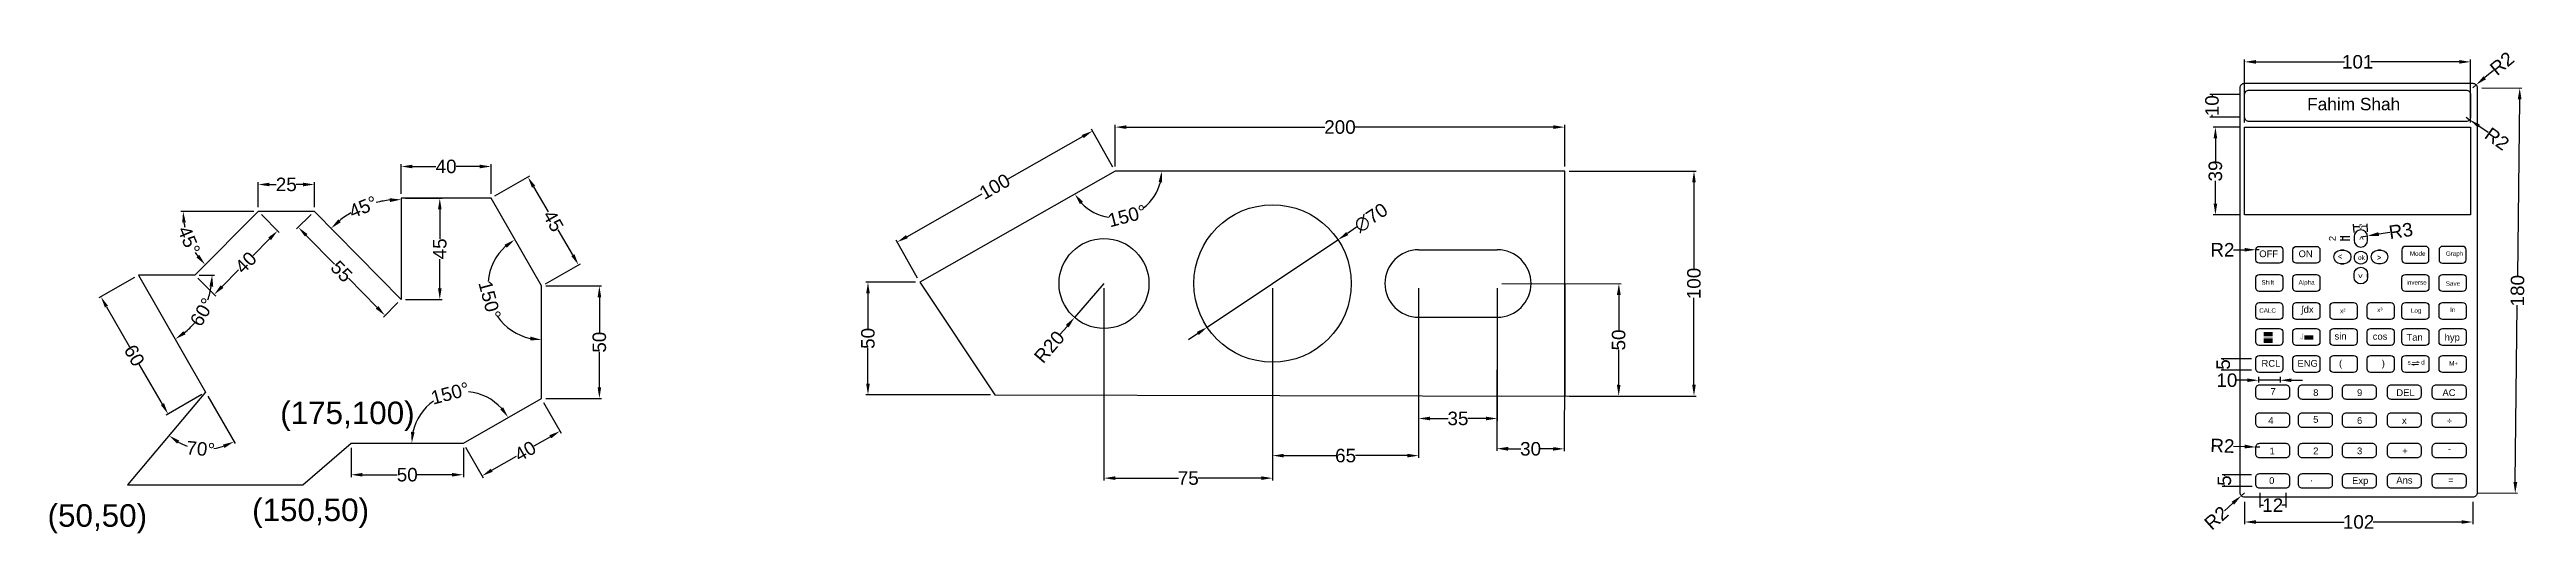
# Model space of a CAD drawing. Header units: inches. Extents: x 191 to 2358, y 110 to 486.
# Drawn here: x 191 to 1293, y 110 to 325 of the extents above; entities that cross this region are included whole.
import ezdxf

# ---------------------------------------------------------------- set-up
doc = ezdxf.new("R2010")
doc.units = ezdxf.units.IN
doc.header["$MEASUREMENT"] = 0
doc.styles.get("Standard").update_dxf_attribs({"font": 'arial.ttf'})
doc.dimstyles.new('Apna Style', dxfattribs={"dimtxt": 6, "dimasz": 5, "dimexe": 1, "dimexo": 2, "dimgap": 0.09, "dimtad": 0, "dimdec": 0, "dimzin": 0, "dimdsep": 46, "dimtxsty": 'Standard', "dimcen": 0.09, "dimclrd": 256, "dimclre": 256, "dimclrt": 256, "dimadec": 0, "dimazin": 0, "dimtfac": 1, "dimtdec": 0, "dimtix": 1, "dimtmove": 0, "dimatfit": 3, "dimfxl": 1, "dimtolj": 1, "dimtzin": 0, "dimlwd": -1, "dimlwe": -1, "dimarcsym": 0})

msp = doc.modelspace()

# ---------------------------------------------------------------- texts
for s, height, p in [('Fahim Shah ', 5.5, (1195.3, 298)), ('(175,100)', 10, (293.5, 158.5)), ('(50,50)', 10, (190, 112.9)), ('(150,50)', 10, (281, 115.4))]:
    msp.add_text(s, height=height).set_placement(p)
at = {"attachment_point": 1}
for s, insert, char_height, width in [('OFF', (1174, 235.7), 3, 5.821), ('ON', (1191.5, 235.7), 3, 5.821), ('ok', (1218, 233.5), 2, 2.08), ('^ ', (1218.5, 242), 3, 2.08), ('Mode', (1241, 235.3), 2, 3.881), ('Graph', (1257, 235.3), 2, 3.881), ('Shift', (1175, 222.5), 2, 5.821), ('Alpha', (1191.5, 222.5), 2, 5.821), ('inverse', (1239.5, 222.5), 2, 3.881), ('Save', (1257, 222), 2, 3.881), ('CALC', (1174, 210), 2, 2.08), ('∫dx', (1192.6, 211), 3, 2.08), ('x²', (1210, 209.8), 2, 3.881), ('x³', (1226.5, 210.3), 2, 3.881), ('Log', (1241.5, 210), 2, 3.881), ('ln', (1259, 210.3), 2, 3.881), ('sin', (1207.5, 199.1), 3, 2.08), ('Tan', (1239.5, 198.6), 3, 2.08), ('hyp', (1256.5, 198.6), 3, 2.08), ('cos', (1224.5, 199), 3, 2.08), ('RCL', (1175, 187), 3, 2.08), ('ENG', (1191, 187), 3, 2.08), ('(', (1209.5, 187), 3, 2.08), (')', (1228.5, 187), 3, 2.08), ('s      d', (1240, 187), 2, 8.069), ('M+', (1258.5, 186.5), 2, 1.387), ('7', (1179, 174.5), 3, 2.08), ('8', (1198, 174), 3, 2.08), ('9', (1217.5, 174), 3, 2.08), ('DEL', (1235, 174), 3, 2.08), ('AC', (1255.5, 174), 3, 2.08), ('4', (1178, 161.6), 3, 2.054), ('5', (1198, 162.1), 3, 2.054), ('6', (1217.5, 161.6), 3, 2.054), ('x', (1237.5, 161.6), 3, 2.054), ('÷', (1257.5, 161.5), 3, 2.054), ('1', (1178.6, 148.1), 3, 2.054), ('2', (1198, 148.1), 3, 2.054), ('3', (1217.5, 148.1), 3, 2.054), ('+', (1237.6, 148.1), 3, 2.054), ('-', (1258, 149), 3, 2.054), ('0', (1178.4, 134.9), 3, 2.054), (' . ', (1196.7, 136.1), 3, 2.054), ('Exp', (1215.3, 134.9), 3, 2.054), ('Ans', (1235, 135.1), 3, 2.054), ('=', (1258, 135.1), 3, 2.054)]:
    msp.add_mtext(s, dxfattribs=dict(at, insert=insert, char_height=char_height, width=width))
at = {"char_height": 3, "width": 2.08, "attachment_point": 1}
for insert, rotation in [((1209.2, 232), 90), ((1228.1, 233.5), 270), ((1220, 223.5), 180)]:
    msp.add_mtext('^ ', dxfattribs=dict(at, insert=insert, rotation=rotation))

# ---------------------------------------------------------------- blocks, each defined once
blk = doc.blocks.new('*D1')
at = {"transparency": 16777216}
for p, q in [((283.7, 255), (283.7, 266)), ((288.7, 265), (291.7, 265)), ((303.7, 265), (300.6, 265)), ((308.7, 255), (308.7, 266))]:
    blk.add_line(p, q, dxfattribs=at)
for points in [[(288.7, 265.8), (288.7, 264.2), (283.7, 265)], [(303.7, 265.8), (303.7, 264.2), (308.7, 265)]]:
    blk.add_solid(points, dxfattribs=at)
at = {"layer": 'Defpoints', "color": 0, "transparency": 16777216}
for p in [(308.7, 265), (283.7, 253), (308.7, 253)]:
    blk.add_point(p, dxfattribs=at)
at = {"transparency": 16777216, "insert": (296.2, 265), "char_height": 6, "attachment_point": 5}
blk.add_mtext('\\A1;25', dxfattribs=at)
blk = doc.blocks.new('*D2')
at = {"transparency": 16777216}
for p, q in [((411.7, 219.9), (436.5, 219.9)), ((435.5, 214.9), (435.5, 199.2)), ((435.5, 174.9), (435.5, 190.5)), ((411.7, 169.9), (436.5, 169.9))]:
    blk.add_line(p, q, dxfattribs=at)
for points in [[(434.7, 214.9), (436.3, 214.9), (435.5, 219.9)], [(434.7, 174.9), (436.3, 174.9), (435.5, 169.9)]]:
    blk.add_solid(points, dxfattribs=at)
at = {"layer": 'Defpoints', "color": 0, "transparency": 16777216}
for p in [(409.7, 219.9), (409.7, 169.9), (435.5, 169.9)]:
    blk.add_point(p, dxfattribs=at)
at = {"transparency": 16777216, "insert": (435.5, 194.9), "char_height": 6, "attachment_point": 5, "rotation": 90}
blk.add_mtext('\\A1;50', dxfattribs=at)
blk = doc.blocks.new('*D3')
at = {"transparency": 16777216}
for p, q in [((389, 259.9), (404.6, 268.8)), ((406.2, 264), (412.7, 252.8)), ((423.7, 233.7), (417.2, 244.9)), ((411.5, 220.9), (427.1, 229.8))]:
    blk.add_line(p, q, dxfattribs=at)
for points in [[(407, 264.4), (405.5, 263.6), (403.7, 268.3)], [(424.4, 234.1), (423, 233.2), (426.2, 229.3)]]:
    blk.add_solid(points, dxfattribs=at)
at = {"layer": 'Defpoints', "color": 0, "transparency": 16777216}
for p in [(387.3, 258.9), (426.2, 229.3), (409.7, 219.9)]:
    blk.add_point(p, dxfattribs=at)
at = {"transparency": 16777216, "insert": (415, 248.8), "char_height": 6, "attachment_point": 5, "rotation": 299.9246}
blk.add_mtext('\\A1;45', dxfattribs=at)
blk = doc.blocks.new('*D4')
at = {"transparency": 16777216}
for p, q in [((347.3, 260.9), (347.3, 274)), ((352.3, 273), (362.8, 273)), ((382.3, 273), (371.8, 273)), ((387.3, 260.9), (387.3, 274))]:
    blk.add_line(p, q, dxfattribs=at)
for points in [[(352.3, 273.8), (352.3, 272.2), (347.3, 273)], [(382.3, 273.8), (382.3, 272.2), (387.3, 273)]]:
    blk.add_solid(points, dxfattribs=at)
at = {"layer": 'Defpoints', "color": 0, "transparency": 16777216}
for p in [(387.3, 273), (347.3, 258.9), (387.3, 258.9)]:
    blk.add_point(p, dxfattribs=at)
at = {"transparency": 16777216, "insert": (367.3, 273), "char_height": 6, "attachment_point": 5}
blk.add_mtext('\\A1;40', dxfattribs=at)
blk = doc.blocks.new('*D5')
at = {"transparency": 16777216}
for p, q in [((349.3, 258.9), (365.5, 258.9)), ((364.5, 253.9), (364.5, 240.9)), ((364.5, 218.9), (364.5, 231.8)), ((349.3, 213.9), (365.5, 213.9))]:
    blk.add_line(p, q, dxfattribs=at)
for points in [[(363.7, 253.9), (365.3, 253.9), (364.5, 258.9)], [(363.7, 218.9), (365.3, 218.9), (364.5, 213.9)]]:
    blk.add_solid(points, dxfattribs=at)
at = {"layer": 'Defpoints', "color": 0, "transparency": 16777216}
for p in [(347.3, 258.9), (347.3, 213.9), (364.5, 213.9)]:
    blk.add_point(p, dxfattribs=at)
at = {"transparency": 16777216, "insert": (364.5, 236.4), "char_height": 6, "attachment_point": 5, "rotation": 90}
blk.add_mtext('\\A1;45', dxfattribs=at)
blk = doc.blocks.new('*D6')
at = {"transparency": 16777216}
for p, q in [((307.3, 251.6), (300.8, 245.3)), ((305.1, 242.4), (317.7, 229.6)), ((336.6, 210.4), (323.9, 223.3)), ((345.9, 212.5), (339.4, 206.1))]:
    blk.add_line(p, q, dxfattribs=at)
for points in [[(305.6, 243), (304.5, 241.9), (301.5, 246)], [(337.2, 211), (336, 209.8), (340.1, 206.8)]]:
    blk.add_solid(points, dxfattribs=at)
at = {"layer": 'Defpoints', "color": 0, "transparency": 16777216}
for p in [(308.7, 253), (347.3, 213.9), (340.1, 206.8)]:
    blk.add_point(p, dxfattribs=at)
at = {"transparency": 16777216, "insert": (320.8, 226.4), "char_height": 6, "attachment_point": 5, "rotation": 314.5621}
blk.add_mtext('\\A1;55', dxfattribs=at)
blk = doc.blocks.new('*D7')
at = {"transparency": 16777216}
for p, q in [((285.1, 251.6), (293, 243.7)), ((288.8, 240.9), (281.4, 233.5)), ((256.9, 223.3), (264.8, 215.4)), ((267.6, 219.6), (275, 227.1))]:
    blk.add_line(p, q, dxfattribs=at)
for points in [[(288.2, 241.5), (289.4, 240.3), (292.3, 244.4)], [(267, 220.2), (268.2, 219), (264.1, 216.1)]]:
    blk.add_solid(points, dxfattribs=at)
at = {"layer": 'Defpoints', "color": 0, "transparency": 16777216}
for p in [(283.7, 253), (255.5, 224.7), (264.1, 216.1)]:
    blk.add_point(p, dxfattribs=at)
at = {"transparency": 16777216, "insert": (278.2, 230.3), "char_height": 6, "attachment_point": 5, "rotation": 45.1314}
blk.add_mtext('\\A1;40', dxfattribs=at)
blk = doc.blocks.new('*D8')
at = {"transparency": 16777216}
for p, q in [((228.7, 223.7), (212.8, 214.6)), ((216.2, 210.7), (226.4, 192.9)), ((241.1, 167.4), (230.8, 185.2)), ((258.6, 171.7), (242.7, 162.5))]:
    blk.add_line(p, q, dxfattribs=at)
for points in [[(216.9, 211.1), (215.5, 210.3), (213.7, 215.1)], [(241.8, 167.8), (240.4, 167), (243.6, 163)]]:
    blk.add_solid(points, dxfattribs=at)
at = {"layer": 'Defpoints', "color": 0, "transparency": 16777216}
for p in [(230.5, 224.7), (260.3, 172.7), (243.6, 163)]:
    blk.add_point(p, dxfattribs=at)
at = {"transparency": 16777216, "insert": (228.6, 189), "char_height": 6, "attachment_point": 5, "rotation": 299.8662}
blk.add_mtext('\\A1;60', dxfattribs=at)
blk = doc.blocks.new('*D9')
at = {"transparency": 16777216}
for p, q in [((325, 148), (325, 135)), ((375, 148), (375, 135)), ((330, 136), (345.6, 136)), ((370, 136), (354.4, 136))]:
    blk.add_line(p, q, dxfattribs=at)
for points in [[(330, 136.8), (330, 135.2), (325, 136)], [(370, 136.8), (370, 135.2), (375, 136)]]:
    blk.add_solid(points, dxfattribs=at)
at = {"layer": 'Defpoints', "color": 0, "transparency": 16777216}
for p in [(325, 150), (375, 150), (375, 136)]:
    blk.add_point(p, dxfattribs=at)
at = {"transparency": 16777216, "insert": (350, 136), "char_height": 6, "attachment_point": 5}
blk.add_mtext('\\A1;50', dxfattribs=at)
blk = doc.blocks.new('*D10')
at = {"transparency": 16777216}
for p, q in [((410.7, 168.1), (418.5, 154.5)), ((376, 148.3), (383.8, 134.6)), ((387.6, 138), (398.6, 144.3)), ((413.7, 152.9), (406.4, 148.7))]:
    blk.add_line(p, q, dxfattribs=at)
for points in [[(413.3, 153.6), (414.1, 152.2), (418, 155.4)], [(387.2, 138.7), (388, 137.3), (383.3, 135.5)]]:
    blk.add_solid(points, dxfattribs=at)
at = {"layer": 'Defpoints', "color": 0, "transparency": 16777216}
for p in [(409.7, 169.9), (418, 155.4), (375, 150)]:
    blk.add_point(p, dxfattribs=at)
at = {"transparency": 16777216, "insert": (402.5, 146.5), "char_height": 6, "attachment_point": 5, "rotation": 29.7604}
blk.add_mtext('\\A1;40', dxfattribs=at)
blk = doc.blocks.new('*D11')
at = {"transparency": 16777216}
blk.add_line((257.5, 224.7), (264.2, 224.7), dxfattribs=at)
for start, end in [(340.475, 351.244), (308.6222, 319.3912)]:
    blk.add_arc((230.5, 224.7), 32.7, start, end, dxfattribs=at)
for points in [[(262, 219.8), (263.7, 219.6), (263.2, 224.7)], [(251.4, 198.4), (250.4, 199.8), (246.8, 196.3)]]:
    blk.add_solid(points, dxfattribs=at)
at = {"layer": 'Defpoints', "color": 0, "transparency": 16777216}
for p in [(230.5, 224.7), (230.5, 224.7), (255.5, 224.7), (255.5, 203.6), (260.3, 172.7)]:
    blk.add_point(p, dxfattribs=at)
at = {"transparency": 16777216, "insert": (258.8, 208.3), "char_height": 6, "attachment_point": 5, "rotation": 59.9331}
blk.add_mtext('\\A1;60°', dxfattribs=at)
blk = doc.blocks.new('*D12')
at = {"transparency": 16777216}
blk.add_line((281.7, 253), (249.3, 253), dxfattribs=at)
for start, end in [(188.5925, 192.0402), (213.0913, 216.5389)]:
    blk.add_arc((283.7, 253), 33.4, start, end, dxfattribs=at)
for points in [[(249.9, 248), (251.5, 248.1), (250.3, 253)], [(257.5, 233.7), (256.2, 232.6), (260.1, 229.4)]]:
    blk.add_solid(points, dxfattribs=at)
at = {"layer": 'Defpoints', "color": 0, "transparency": 16777216}
for p in [(251.5, 244.4), (283.7, 253), (283.7, 253), (308.7, 253), (255.5, 224.7)]:
    blk.add_point(p, dxfattribs=at)
at = {"transparency": 16777216, "insert": (252.9, 240.2), "char_height": 6, "attachment_point": 5, "rotation": 292.5657}
blk.add_mtext('\\A1;45°', dxfattribs=at)
blk = doc.blocks.new('*D13')
at = {"transparency": 16777216}
for start, end in [(96.4455, 104.4018), (120.1603, 128.1166)]:
    blk.add_arc((347.3, 213.9), 44.5, start, end, dxfattribs=at)
for points in [[(342.2, 258.9), (342.3, 257.2), (347.3, 258.3)], [(320.4, 248.2), (319.3, 249.5), (316.1, 245.5)]]:
    blk.add_solid(points, dxfattribs=at)
at = {"layer": 'Defpoints', "color": 0, "transparency": 16777216}
for p in [(335.9, 256.8), (347.3, 258.9), (308.7, 253), (347.3, 213.9), (347.3, 213.9)]:
    blk.add_point(p, dxfattribs=at)
at = {"transparency": 16777216, "insert": (330.4, 255), "char_height": 6, "attachment_point": 5, "rotation": 22.281}
blk.add_mtext('\\A1;45°', dxfattribs=at)
blk = doc.blocks.new('*D14')
at = {"transparency": 16777216}
for start, end in [(131.9681, 175.2862), (214.6383, 257.9564)]:
    blk.add_arc((409.7, 219.9), 23.8, start, end, dxfattribs=at)
for points in [[(393.3, 238.2), (394.3, 236.9), (397.8, 240.5)], [(404.8, 197.4), (404.7, 195.7), (409.7, 196)]]:
    blk.add_solid(points, dxfattribs=at)
at = {"layer": 'Defpoints', "color": 0, "transparency": 16777216}
for p in [(387.3, 258.9), (386.3, 224), (409.7, 219.9), (409.7, 219.9), (409.7, 169.9)]:
    blk.add_point(p, dxfattribs=at)
at = {"transparency": 16777216, "insert": (386.7, 213.7), "char_height": 6, "attachment_point": 5, "rotation": 284.9623}
blk.add_mtext('\\A1;150°', dxfattribs=at)
blk = doc.blocks.new('*D15')
at = {"transparency": 16777216}
for start, end in [(125.2778, 167.5316), (42.2289, 84.4826)]:
    blk.add_arc((375, 150), 23, start, end, dxfattribs=at)
for points in [[(392.7, 166), (391.4, 165), (395, 161.4)], [(353.3, 154.9), (351.7, 155.1), (352, 150)]]:
    blk.add_solid(points, dxfattribs=at)
at = {"layer": 'Defpoints', "color": 0, "transparency": 16777216}
for p in [(379.1, 172.7), (409.7, 169.9), (325, 150), (375, 150), (375, 150)]:
    blk.add_point(p, dxfattribs=at)
at = {"transparency": 16777216, "insert": (369.1, 172.2), "char_height": 6, "attachment_point": 5, "rotation": 14.8802}
blk.add_mtext('\\A1;150°', dxfattribs=at)
blk = doc.blocks.new('*D16')
at = {"transparency": 16777216}
blk.add_line((261.3, 170.9), (273.4, 149.9), dxfattribs=at)
for start, end in [(241.0988, 251.201), (278.4184, 288.5207)]:
    blk.add_arc((260.3, 172.7), 25.3, start, end, dxfattribs=at)
for points in [[(247.6, 149.8), (248.6, 151.2), (244, 153.4)], [(268, 149.4), (268.7, 147.9), (272.9, 150.7)]]:
    blk.add_solid(points, dxfattribs=at)
at = {"layer": 'Defpoints', "color": 0, "transparency": 16777216}
for p in [(230.5, 224.7), (260.3, 172.7), (260.3, 172.7), (253, 148.5), (225.5, 131.5)]:
    blk.add_point(p, dxfattribs=at)
at = {"transparency": 16777216, "insert": (258.1, 147.5), "char_height": 6, "attachment_point": 5, "rotation": 354.8097}
blk.add_mtext('\\A1;70°', dxfattribs=at)
blk = doc.blocks.new('*D18')
at = {"transparency": 16777216}
for p, q in [((665, 273), (665, 291.5)), ((670, 290.5), (758.2, 290.5)), ((860, 290.5), (771.8, 290.5)), ((865, 273), (865, 291.5))]:
    blk.add_line(p, q, dxfattribs=at)
for points in [[(670, 291.3), (670, 289.7), (665, 290.5)], [(860, 291.3), (860, 289.7), (865, 290.5)]]:
    blk.add_solid(points, dxfattribs=at)
at = {"layer": 'Defpoints', "color": 0, "transparency": 16777216}
for p in [(865, 290.5), (665, 271), (865, 271)]:
    blk.add_point(p, dxfattribs=at)
at = {"transparency": 16777216, "insert": (765, 290.5), "char_height": 6, "attachment_point": 5}
blk.add_mtext('\\A1;200', dxfattribs=at)
blk = doc.blocks.new('*D19')
at = {"transparency": 16777216}
for p, q in [((867, 271), (923.5, 271)), ((922.5, 266), (922.5, 227.4)), ((922.5, 176), (922.5, 214.6)), ((867, 171), (923.5, 171))]:
    blk.add_line(p, q, dxfattribs=at)
for points in [[(921.7, 266), (923.3, 266), (922.5, 271)], [(921.7, 176), (923.3, 176), (922.5, 171)]]:
    blk.add_solid(points, dxfattribs=at)
at = {"layer": 'Defpoints', "color": 0, "transparency": 16777216}
for p in [(865, 271), (865, 171), (922.5, 171)]:
    blk.add_point(p, dxfattribs=at)
at = {"transparency": 16777216, "insert": (922.5, 221), "char_height": 6, "attachment_point": 5, "rotation": 90}
blk.add_mtext('\\A1;100', dxfattribs=at)
blk = doc.blocks.new('*D20')
at = {"transparency": 16777216}
for p, q in [((660, 221), (646.9, 205.9)), ((640.4, 198.3), (643.7, 202.1))]:
    blk.add_line(p, q, dxfattribs=at)
blk.add_solid([(643, 202.6), (644.3, 201.5), (646.9, 205.9)], dxfattribs=at)
at = {"layer": 'Defpoints', "color": 0, "transparency": 16777216}
for p in [(660, 221), (646.9, 205.9)]:
    blk.add_point(p, dxfattribs=at)
at = {"transparency": 16777216, "insert": (635.7, 192.8), "char_height": 6, "attachment_point": 5, "rotation": 49.2364}
blk.add_mtext('\\A1;R20', dxfattribs=at)
blk = doc.blocks.new('*D21')
at = {"transparency": 16777216}
for p, q in [((772.4, 246), (768.3, 243.2)), ((705.9, 201.6), (764.1, 240.4)), ((701.7, 198.8), (697.6, 196))]:
    blk.add_line(p, q, dxfattribs=at)
for points in [[(767.8, 243.9), (768.7, 242.5), (764.1, 240.4)], [(701.3, 199.5), (702.2, 198.1), (705.9, 201.6)]]:
    blk.add_solid(points, dxfattribs=at)
at = {"layer": 'Defpoints', "color": 0, "transparency": 16777216}
for p in [(764.1, 240.4), (705.9, 201.6)]:
    blk.add_point(p, dxfattribs=at)
at = {"transparency": 16777216, "insert": (778.8, 250.2), "char_height": 6, "attachment_point": 5, "rotation": 33.6901}
blk.add_mtext('\\A1;∅70', dxfattribs=at)
blk = doc.blocks.new('*D22')
at = {"transparency": 16777216}
for p, q in [((800, 219), (800, 160)), ((835, 219), (835, 160)), ((805, 161), (813.1, 161)), ((830, 161), (821.9, 161))]:
    blk.add_line(p, q, dxfattribs=at)
for points in [[(805, 161.8), (805, 160.2), (800, 161)], [(830, 161.8), (830, 160.2), (835, 161)]]:
    blk.add_solid(points, dxfattribs=at)
at = {"layer": 'Defpoints', "color": 0, "transparency": 16777216}
for p in [(800, 221), (835, 221), (835, 161)]:
    blk.add_point(p, dxfattribs=at)
at = {"transparency": 16777216, "insert": (817.5, 161), "char_height": 6, "attachment_point": 5}
blk.add_mtext('\\A1;35', dxfattribs=at)
blk = doc.blocks.new('*D23')
at = {"transparency": 16777216}
for p, q in [((837, 221), (890.1, 220.9)), ((889.1, 215.9), (889, 200.3)), ((889, 176), (889, 191.5)), ((836.9, 171.1), (890, 170.9))]:
    blk.add_line(p, q, dxfattribs=at)
for points in [[(888.2, 215.9), (889.9, 215.9), (889.1, 220.9)], [(888.2, 176), (889.8, 175.9), (889, 171)]]:
    blk.add_solid(points, dxfattribs=at)
at = {"layer": 'Defpoints', "color": 0, "transparency": 16777216}
for p in [(835, 221), (834.9, 171.1), (889, 171)]:
    blk.add_point(p, dxfattribs=at)
at = {"transparency": 16777216, "insert": (889, 195.9), "char_height": 6, "attachment_point": 5, "rotation": 89.8825}
blk.add_mtext('\\A1;50', dxfattribs=at)
blk = doc.blocks.new('*D24')
at = {"transparency": 16777216}
for p, q in [((835, 219), (834.8, 146.6)), ((865, 218.9), (864.8, 146.5)), ((839.8, 147.5), (845.5, 147.5)), ((859.8, 147.5), (854.2, 147.5))]:
    blk.add_line(p, q, dxfattribs=at)
for points in [[(839.9, 148.4), (839.8, 146.7), (834.8, 147.6)], [(859.9, 148.3), (859.8, 146.7), (864.8, 147.5)]]:
    blk.add_solid(points, dxfattribs=at)
at = {"layer": 'Defpoints', "color": 0, "transparency": 16777216}
for p in [(835, 221), (865, 220.9), (864.8, 147.5)]:
    blk.add_point(p, dxfattribs=at)
at = {"transparency": 16777216, "insert": (849.8, 147.5), "char_height": 6, "attachment_point": 5, "rotation": 359.8825}
blk.add_mtext('\\A1;30', dxfattribs=at)
blk = doc.blocks.new('*D25')
at = {"transparency": 16777216}
for p, q in [((735, 219), (735, 143.5)), ((800, 219), (800, 143.5)), ((740, 144.5), (763.1, 144.5)), ((795, 144.5), (771.9, 144.5))]:
    blk.add_line(p, q, dxfattribs=at)
for points in [[(740, 145.3), (740, 143.7), (735, 144.5)], [(795, 145.3), (795, 143.7), (800, 144.5)]]:
    blk.add_solid(points, dxfattribs=at)
at = {"layer": 'Defpoints', "color": 0, "transparency": 16777216}
for p in [(735, 221), (800, 221), (735, 144.5)]:
    blk.add_point(p, dxfattribs=at)
at = {"transparency": 16777216, "insert": (767.5, 144.5), "char_height": 6, "attachment_point": 5}
blk.add_mtext('\\A1;65', dxfattribs=at)
blk = doc.blocks.new('*D26')
at = {"transparency": 16777216}
for p, q in [((660, 219), (660, 133.5)), ((735, 219), (735, 133.5)), ((665, 134.5), (693.1, 134.5)), ((730, 134.5), (701.9, 134.5))]:
    blk.add_line(p, q, dxfattribs=at)
for points in [[(665, 135.3), (665, 133.7), (660, 134.5)], [(730, 135.3), (730, 133.7), (735, 134.5)]]:
    blk.add_solid(points, dxfattribs=at)
at = {"layer": 'Defpoints', "color": 0, "transparency": 16777216}
for p in [(660, 221), (735, 221), (735, 134.5)]:
    blk.add_point(p, dxfattribs=at)
at = {"transparency": 16777216, "insert": (697.5, 134.5), "char_height": 6, "attachment_point": 5}
blk.add_mtext('\\A1;75', dxfattribs=at)
blk = doc.blocks.new('*D27')
at = {"transparency": 16777216}
for p, q in [((664, 272.7), (654.4, 289.6)), ((650.6, 286.3), (617, 267.2)), ((572.3, 241.8), (605.8, 260.9)), ((577.1, 223.3), (567.5, 240.2))]:
    blk.add_line(p, q, dxfattribs=at)
for points in [[(650.1, 287), (651, 285.6), (654.9, 288.8)], [(571.9, 242.5), (572.7, 241.1), (568, 239.4)]]:
    blk.add_solid(points, dxfattribs=at)
at = {"layer": 'Defpoints', "color": 0, "transparency": 16777216}
for p in [(665, 271), (568, 239.4), (578.1, 221.6)]:
    blk.add_point(p, dxfattribs=at)
at = {"transparency": 16777216, "insert": (611.4, 264.1), "char_height": 6, "attachment_point": 5, "rotation": 29.6115}
blk.add_mtext('\\A1;100', dxfattribs=at)
blk = doc.blocks.new('*D28')
at = {"transparency": 16777216}
for p, q in [((576.1, 221.6), (554, 221.6)), ((555, 216.6), (555, 200.9)), ((555, 176.5), (555, 192.2)), ((609.5, 171.5), (554, 171.5))]:
    blk.add_line(p, q, dxfattribs=at)
for points in [[(554.2, 216.6), (555.8, 216.6), (555, 221.6)], [(554.2, 176.5), (555.8, 176.5), (555, 171.5)]]:
    blk.add_solid(points, dxfattribs=at)
at = {"layer": 'Defpoints', "color": 0, "transparency": 16777216}
for p in [(578.1, 221.6), (555, 171.5), (611.5, 171.5)]:
    blk.add_point(p, dxfattribs=at)
at = {"transparency": 16777216, "insert": (555, 196.6), "char_height": 6, "attachment_point": 5, "rotation": 90}
blk.add_mtext('\\A1;50', dxfattribs=at)
blk = doc.blocks.new('*D29')
at = {"transparency": 16777216}
for start, end in [(307.6123, 346.1267), (223.4848, 261.9993)]:
    blk.add_arc((665, 271), 20.7, start, end, dxfattribs=at)
for points in [[(684.3, 266.1), (685.9, 265.9), (685.7, 271)], [(649.3, 256.3), (650.7, 257.3), (647, 260.8)]]:
    blk.add_solid(points, dxfattribs=at)
at = {"layer": 'Defpoints', "color": 0, "transparency": 16777216}
for p in [(665, 271), (665, 271), (865, 271), (661.3, 250.6), (578.1, 221.6)]:
    blk.add_point(p, dxfattribs=at)
at = {"transparency": 16777216, "insert": (670.3, 251), "char_height": 6, "attachment_point": 5, "rotation": 14.8058}
blk.add_mtext('\\A1;150°', dxfattribs=at)
blk = doc.blocks.new('*D74')
at = {"transparency": 16777216}
for p, q in [((1273, 308), (1290.9, 307.8)), ((1289.8, 302.8), (1288.9, 224.2)), ((1287.9, 132.8), (1288.8, 211.4)), ((1271, 128), (1288.9, 127.8))]:
    blk.add_line(p, q, dxfattribs=at)
for points in [[(1289, 302.8), (1290.7, 302.8), (1289.9, 307.8)], [(1287.1, 132.8), (1288.8, 132.8), (1287.9, 127.8)]]:
    blk.add_solid(points, dxfattribs=at)
at = {"layer": 'Defpoints', "color": 0, "transparency": 16777216}
for p in [(1271, 308), (1269, 128), (1287.9, 127.8)]:
    blk.add_point(p, dxfattribs=at)
at = {"transparency": 16777216, "insert": (1288.9, 217.8), "char_height": 6, "attachment_point": 5, "rotation": 89.3634}
blk.add_mtext('\\A1;180', dxfattribs=at)
blk = doc.blocks.new('*D75')
at = {"transparency": 16777216}
for p, q in [((1167.5, 124), (1167.5, 114)), ((1269, 124), (1269, 114)), ((1172.5, 115), (1211.8, 115)), ((1264, 115), (1224.7, 115))]:
    blk.add_line(p, q, dxfattribs=at)
for points in [[(1172.5, 115.8), (1172.5, 114.2), (1167.5, 115)], [(1264, 115.8), (1264, 114.2), (1269, 115)]]:
    blk.add_solid(points, dxfattribs=at)
at = {"layer": 'Defpoints', "color": 0, "transparency": 16777216}
for p in [(1167.5, 126), (1269, 126), (1269, 115)]:
    blk.add_point(p, dxfattribs=at)
at = {"transparency": 16777216, "insert": (1218.2, 115), "char_height": 6, "attachment_point": 5}
blk.add_mtext('\\A1;102', dxfattribs=at)
blk = doc.blocks.new('*D76')
at = {"transparency": 16777216}
for p, q in [((1158.5, 120), (1162.3, 123.3)), ((1167.5, 128), (1166, 126.7))]:
    blk.add_line(p, q, dxfattribs=at)
blk.add_solid([(1161.7, 124), (1162.8, 122.7), (1166, 126.7)], dxfattribs=at)
at = {"layer": 'Defpoints', "color": 0, "transparency": 16777216}
for p in [(1166, 126.7), (1167.5, 128)]:
    blk.add_point(p, dxfattribs=at)
at = {"transparency": 16777216, "insert": (1154.9, 116.8), "char_height": 6, "attachment_point": 5, "rotation": 41.6335}
blk.add_mtext('\\A1;R2', dxfattribs=at)
blk = doc.blocks.new('*D77')
at = {"transparency": 16777216}
for p, q in [((1170.5, 136), (1157.5, 136)), ((1158.5, 136), (1158.5, 135.5)), ((1170.8, 130.8), (1157.5, 130.8)), ((1158.5, 130.8), (1158.5, 131.3))]:
    blk.add_line(p, q, dxfattribs=at)
at = {"layer": 'Defpoints', "color": 0, "transparency": 16777216}
for p in [(1158.5, 136), (1172.5, 136), (1172.8, 130.8)]:
    blk.add_point(p, dxfattribs=at)
at = {"transparency": 16777216, "insert": (1158.5, 133.4), "char_height": 6, "attachment_point": 5, "rotation": 90}
blk.add_mtext('\\A1;5', dxfattribs=at)
blk = doc.blocks.new('*D78')
at = {"transparency": 16777216}
for p, q in [((1174.2, 128), (1174.2, 121.5)), ((1174.2, 122.5), (1175.9, 122.5)), ((1185.8, 122.5), (1184.1, 122.5)), ((1185.8, 128), (1185.8, 121.5))]:
    blk.add_line(p, q, dxfattribs=at)
at = {"layer": 'Defpoints', "color": 0, "transparency": 16777216}
for p in [(1174.2, 130), (1185.8, 130), (1185.8, 122.5)]:
    blk.add_point(p, dxfattribs=at)
at = {"transparency": 16777216, "insert": (1180, 122.5), "char_height": 6, "attachment_point": 5}
blk.add_mtext('\\A1;12', dxfattribs=at)
blk = doc.blocks.new('*D79')
at = {"transparency": 16777216}
for p, q in [((1170.5, 187.5), (1157, 187.5)), ((1158, 187.5), (1158, 187.1)), ((1170.5, 182.5), (1157, 182.5)), ((1158, 182.5), (1158, 182.9))]:
    blk.add_line(p, q, dxfattribs=at)
at = {"layer": 'Defpoints', "color": 0, "transparency": 16777216}
for p in [(1172.5, 187.5), (1158, 182.5), (1172.5, 182.5)]:
    blk.add_point(p, dxfattribs=at)
at = {"transparency": 16777216, "insert": (1158, 185), "char_height": 6, "attachment_point": 5, "rotation": 90}
blk.add_mtext('\\A1;5', dxfattribs=at)
blk = doc.blocks.new('*D80')
at = {"transparency": 16777216}
for p, q in [((1168.7, 178), (1163.7, 178)), ((1173.7, 179.5), (1173.7, 177)), ((1183.3, 178), (1173.7, 178)), ((1183.3, 179.5), (1183.3, 177)), ((1188.3, 178), (1193.3, 178))]:
    blk.add_line(p, q, dxfattribs=at)
for points in [[(1168.7, 178.8), (1168.7, 177.2), (1173.7, 178)], [(1188.3, 178.8), (1188.3, 177.2), (1183.3, 178)]]:
    blk.add_solid(points, dxfattribs=at)
at = {"layer": 'Defpoints', "color": 0, "transparency": 16777216}
for p in [(1173.7, 181.5), (1183.3, 181.5), (1183.3, 178)]:
    blk.add_point(p, dxfattribs=at)
at = {"transparency": 16777216, "insert": (1159.6, 178), "char_height": 6, "attachment_point": 5}
blk.add_mtext('\\A1;10', dxfattribs=at)
blk = doc.blocks.new('*D81')
at = {"transparency": 16777216}
for p, q in [((1165.5, 290.5), (1153.5, 290.5)), ((1154.5, 285.5), (1154.5, 275.4)), ((1154.5, 256.5), (1154.5, 266.6)), ((1165.5, 251.5), (1153.5, 251.5))]:
    blk.add_line(p, q, dxfattribs=at)
for points in [[(1153.7, 285.5), (1155.3, 285.5), (1154.5, 290.5)], [(1153.7, 256.5), (1155.3, 256.5), (1154.5, 251.5)]]:
    blk.add_solid(points, dxfattribs=at)
at = {"layer": 'Defpoints', "color": 0, "transparency": 16777216}
for p in [(1167.5, 290.5), (1154.5, 251.5), (1167.5, 251.5)]:
    blk.add_point(p, dxfattribs=at)
at = {"transparency": 16777216, "insert": (1154.5, 271), "char_height": 6, "attachment_point": 5, "rotation": 90}
blk.add_mtext('\\A1;39', dxfattribs=at)
blk = doc.blocks.new('*D82')
at = {"transparency": 16777216}
for p, q in [((1167.5, 292.5), (1167.5, 320.5)), ((1268, 292.5), (1268, 320.5)), ((1172.5, 319.5), (1211.9, 319.5)), ((1263, 319.5), (1223.6, 319.5))]:
    blk.add_line(p, q, dxfattribs=at)
for points in [[(1172.5, 320.3), (1172.5, 318.7), (1167.5, 319.5)], [(1263, 320.3), (1263, 318.7), (1268, 319.5)]]:
    blk.add_solid(points, dxfattribs=at)
at = {"layer": 'Defpoints', "color": 0, "transparency": 16777216}
for p in [(1268, 319.5), (1167.5, 290.5), (1268, 290.5)]:
    blk.add_point(p, dxfattribs=at)
at = {"transparency": 16777216, "insert": (1217.8, 319.5), "char_height": 6, "attachment_point": 5}
blk.add_mtext('\\A1;101', dxfattribs=at)
blk = doc.blocks.new('*D83')
at = {"transparency": 16777216}
for p, q in [((1165.5, 305), (1152, 305)), ((1153, 305), (1153, 304.1)), ((1165.5, 295), (1152, 295)), ((1153, 295), (1153, 295.9))]:
    blk.add_line(p, q, dxfattribs=at)
at = {"layer": 'Defpoints', "color": 0, "transparency": 16777216}
for p in [(1167.5, 305), (1153, 295), (1167.5, 295)]:
    blk.add_point(p, dxfattribs=at)
at = {"transparency": 16777216, "insert": (1153, 300), "char_height": 6, "attachment_point": 5, "rotation": 90}
blk.add_mtext('\\A1;10', dxfattribs=at)
blk = doc.blocks.new('*D84')
at = {"transparency": 16777216}
for p, q in [((1269, 308), (1270.5, 309.3)), ((1278.2, 315.7), (1274.4, 312.5))]:
    blk.add_line(p, q, dxfattribs=at)
blk.add_solid([(1273.8, 313.1), (1274.9, 311.8), (1270.5, 309.3)], dxfattribs=at)
at = {"layer": 'Defpoints', "color": 0, "transparency": 16777216}
for p in [(1270.5, 309.3), (1269, 308)]:
    blk.add_point(p, dxfattribs=at)
at = {"transparency": 16777216, "insert": (1282, 318.8), "char_height": 6, "attachment_point": 5, "rotation": 39.8056}
blk.add_mtext('\\A1;R2', dxfattribs=at)
blk = doc.blocks.new('*D85')
at = {"transparency": 16777216}
for p, q in [((1266, 295), (1267.6, 293.8)), ((1275.8, 288.1), (1271.7, 291))]:
    blk.add_line(p, q, dxfattribs=at)
blk.add_solid([(1272.2, 291.6), (1271.2, 290.3), (1267.6, 293.8)], dxfattribs=at)
at = {"layer": 'Defpoints', "color": 0, "transparency": 16777216}
for p in [(1266, 295), (1267.6, 293.8)]:
    blk.add_point(p, dxfattribs=at)
at = {"transparency": 16777216, "insert": (1279.8, 285.3), "char_height": 6, "attachment_point": 5, "rotation": 324.7824}
blk.add_mtext('\\A1;R2', dxfattribs=at)
blk = doc.blocks.new('*D86')
at = {"transparency": 16777216}
for p, q in [((1232.1, 243.7), (1227.2, 242.9)), ((1219.3, 241.8), (1222.2, 242.2))]:
    blk.add_line(p, q, dxfattribs=at)
blk.add_solid([(1227, 243.8), (1227.3, 242.1), (1222.2, 242.2)], dxfattribs=at)
at = {"layer": 'Defpoints', "color": 0, "transparency": 16777216}
for p in [(1219.3, 241.8), (1222.2, 242.2)]:
    blk.add_point(p, dxfattribs=at)
at = {"transparency": 16777216, "insert": (1237, 244.4), "char_height": 6, "attachment_point": 5, "rotation": 8.4711}
blk.add_mtext('\\A1;R3', dxfattribs=at)
blk = doc.blocks.new('*D87')
at = {"transparency": 16777216}
for p, q in [((1162.5, 236), (1167.5, 236)), ((1174, 236), (1172.5, 236))]:
    blk.add_line(p, q, dxfattribs=at)
blk.add_solid([(1167.5, 236.8), (1167.5, 235.2), (1172.5, 236)], dxfattribs=at)
at = {"layer": 'Defpoints', "color": 0, "transparency": 16777216}
for p in [(1172.5, 236), (1174, 236)]:
    blk.add_point(p, dxfattribs=at)
at = {"transparency": 16777216, "insert": (1157.6, 236), "char_height": 6, "attachment_point": 5}
blk.add_mtext('\\A1;R2', dxfattribs=at)
blk = doc.blocks.new('*D88')
at = {"transparency": 16777216}
for p, q in [((1214.25, 241.75), (1210, 241.75)), ((1214.25, 240.25), (1210, 240.25)), ((1211, 241.75), (1211, 240.25))]:
    blk.add_line(p, q, dxfattribs=at)
at = {"layer": 'Defpoints', "color": 0, "transparency": 16777216}
for p in [(1211, 240.25), (1216.25, 241.75), (1216.25, 240.25)]:
    blk.add_point(p, dxfattribs=at)
at = {"transparency": 16777216, "insert": (1206.5, 241), "char_height": 6, "attachment_point": 5, "rotation": 90}
blk.add_mtext('\\A1;{\\H0.5x;2}', dxfattribs=at)
blk = doc.blocks.new('*D89')
at = {"transparency": 16777216}
for p, q in [((1216.2, 243.7), (1216, 247.3)), ((1216, 246.3), (1218.3, 246.4)), ((1222, 246.5), (1219.8, 246.4)), ((1222.1, 244), (1222, 247.5))]:
    blk.add_line(p, q, dxfattribs=at)
at = {"layer": 'Defpoints', "color": 0, "transparency": 16777216}
for p in [(1222, 246.5), (1216.2, 241.8), (1222.2, 242)]:
    blk.add_point(p, dxfattribs=at)
at = {"transparency": 16777216, "insert": (1219.1, 246.4), "char_height": 6, "attachment_point": 5, "rotation": 2.5972}
blk.add_mtext('\\A1;{\\H0.33333x;6}', dxfattribs=at)
blk = doc.blocks.new('*D90')
at = {"transparency": 16777216}
for p, q in [((1162.5, 148.7), (1167.5, 148.5)), ((1174.2, 148.2), (1172.5, 148.3))]:
    blk.add_line(p, q, dxfattribs=at)
blk.add_solid([(1167.5, 149.4), (1167.5, 147.7), (1172.5, 148.3)], dxfattribs=at)
at = {"layer": 'Defpoints', "color": 0, "transparency": 16777216}
for p in [(1172.5, 148.3), (1174.2, 148.2)]:
    blk.add_point(p, dxfattribs=at)
at = {"transparency": 16777216, "insert": (1157.6, 148.9), "char_height": 6, "attachment_point": 5, "rotation": 357.7094}
blk.add_mtext('\\A1;R2', dxfattribs=at)

# ---------------------------------------------------------------- dimensions: what is measured, and where the dimension line sits
for base, p1, p2, picture, middle in [((1268, 319.5), (1167.5, 290.5), (1268, 290.5), '*D82', (1217.75, 319.5)), ((387.3, 273), (347.3, 258.9), (387.3, 258.9), '*D4', (367.3, 273)), ((308.7, 265), (283.7, 253), (308.7, 253), '*D1', (296.2, 265)), ((735, 134.5), (660, 221), (735, 221), '*D26', (697.5, 134.5)), ((735, 144.5), (800, 221), (735, 221), '*D25', (767.5, 144.5)), ((835, 161), (800, 221), (835, 221), '*D22', (817.5, 161)), ((375, 136), (325, 150), (375, 150), '*D9', (350, 136)), ((1269, 115), (1167.5, 126), (1269, 126), '*D75', (1218.25, 115)), ((1185.8, 122.5), (1174.2, 130), (1185.8, 130), '*D78', (1180, 122.5))]:
    dim = msp.add_linear_dim(base=base, p1=p1, p2=p2, dimstyle='Apna Style')
    dim.commit()
    dim.dimension.update_dxf_attribs({"geometry": picture, "text_midpoint": middle})
for center, mpoint, picture, middle in [((1269, 308), (1270.5, 309.3), '*D84', (1282, 318.8)), ((1266, 295), (1267.6, 293.8), '*D85', (1279.8, 285.3)), ((1219.3, 241.8), (1222.2, 242.2), '*D86', (1237, 244.4)), ((1174, 236), (1172.5, 236), '*D87', (1157.6030423, 236)), ((660, 221), (646.9, 205.9), '*D20', (635.7, 192.8)), ((1174.2, 148.2), (1172.5, 148.3), '*D90', (1157.6, 148.9)), ((1167.5, 128), (1166, 126.7), '*D76', (1154.9, 116.8))]:
    dim = msp.add_radius_dim(center=center, mpoint=mpoint, dimstyle='Apna Style')
    dim.commit()
    dim.dimension.update_dxf_attribs({"geometry": picture, "text_midpoint": middle})
for base, p1, p2, picture, middle in [((1153, 295), (1167.5, 305), (1167.5, 295), '*D83', (1153, 300)), ((1154.5, 251.5), (1167.5, 290.5), (1167.5, 251.5), '*D81', (1154.5, 271)), ((364.5, 213.9), (347.3, 258.9), (347.3, 213.9), '*D5', (364.5, 236.4)), ((555, 171.5), (578.1, 221.6), (611.5, 171.5), '*D28', (555, 196.6)), ((435.5, 169.9), (409.7, 219.9), (409.7, 169.9), '*D2', (435.5, 194.9)), ((1158, 182.5), (1172.5, 187.5), (1172.5, 182.5), '*D79', (1158, 185)), ((1158.5, 136), (1172.8, 130.8), (1172.5, 136), '*D77', (1158.5, 133.4))]:
    dim = msp.add_linear_dim(base=base, p1=p1, p2=p2, angle=90, dimstyle='Apna Style')
    dim.commit()
    dim.dimension.update_dxf_attribs({"geometry": picture, "text_midpoint": middle})
for p1, p2, distance, picture, middle in [((1271, 308), (1269, 128), 18.9, '*D74', (1288.9, 217.8)), ((665, 271), (578.1, 221.6), -20.4, '*D27', (611.4, 264.1)), ((387.3, 258.9), (409.7, 219.9), 19, '*D3', (415, 248.8)), ((283.7, 253), (255.5, 224.7), 12.2, '*D7', (278.2, 230.3)), ((308.7, 253), (347.3, 213.9), -10, '*D6', (320.8, 226.4)), ((230.5, 224.7), (260.3, 172.7), -19.3, '*D8', (228.6, 189)), ((835, 221), (865, 220.9), -73.4, '*D24', (849.8, 147.5)), ((835, 221), (834.9, 171.1), 54.1, '*D23', (889, 195.9))]:
    dim = msp.add_aligned_dim(p1=p1, p2=p2, distance=distance, dimstyle='Apna Style')
    dim.commit()
    dim.dimension.update_dxf_attribs({"geometry": picture, "text_midpoint": middle})
for base, p1, p2, picture, middle in [((865, 290.5), (665, 271), (865, 271), '*D18', (765, 290.5)), ((1183.3, 178), (1173.7, 181.5), (1183.3, 181.5), '*D80', (1159.6, 178))]:
    dim = msp.add_linear_dim(base=base, p1=p1, p2=p2, dimstyle='Apna Style')
    dim.commit()
    dim.dimension.update_dxf_attribs({"geometry": picture, "text_midpoint": middle, "dimtype": 160})
for base, line1, line2, picture, middle in [((661.3, 250.6), ((865, 271), (665, 271)), ((665, 271), (578.1, 221.6)), '*D29', (670.3, 251)), ((335.9, 256.8), ((347.3, 258.9), (347.3, 213.9)), ((347.3, 213.9), (308.7, 253)), '*D13', (330.4, 255)), ((386.3, 224), ((409.7, 169.9), (409.7, 219.9)), ((409.7, 219.9), (387.3, 258.9)), '*D14', (386.7, 213.7)), ((251.5, 244.4), ((283.7, 253), (255.5, 224.7)), ((308.7, 253), (283.7, 253)), '*D12', (252.9, 240.2)), ((253, 148.5), ((260.3, 172.7), (225.5, 131.5)), ((230.5, 224.7), (260.3, 172.7)), '*D16', (258.1, 147.5)), ((255.5, 203.6), ((230.5, 224.7), (260.3, 172.7)), ((255.5, 224.7), (230.5, 224.7)), '*D11', (258.8, 208.3)), ((379.1, 172.7), ((325, 150), (375, 150)), ((375, 150), (409.7, 169.9)), '*D15', (369.1, 172.2))]:
    dim = msp.add_angular_dim_2l(base=base, line1=line1, line2=line2, dimstyle='Apna Style')
    dim.commit()
    dim.dimension.update_dxf_attribs({"geometry": picture, "text_midpoint": middle})
for base, p1, p2, angle, picture, middle, dimtype in [((922.5, 171), (865, 271), (865, 171), 90, '*D19', (922.5, 221), 160), ((418, 155.4), (375, 150), (409.7, 169.9), 29.7604, '*D10', (402.5, 146.5), 161)]:
    dim = msp.add_linear_dim(base=base, p1=p1, p2=p2, angle=angle, dimstyle='Apna Style')
    dim.commit()
    dim.dimension.update_dxf_attribs({"geometry": picture, "text_midpoint": middle, "dimtype": dimtype})
dim = msp.add_diameter_dim_2p(p1=(705.9, 201.6), p2=(764.1, 240.4), dimstyle='Apna Style')
dim.commit()
dim.dimension.update_dxf_attribs({"geometry": '*D21', "text_midpoint": (778.8, 250.2)})
dim = msp.add_linear_dim(base=(1211, 240.2), p1=(1216.2, 241.8), p2=(1216.2, 240.2), angle=90, text='{\\H0.5x;<>}', dimstyle='Apna Style', override={"dimtmove": 2})
dim.commit()
dim.dimension.update_dxf_attribs({"geometry": '*D88', "text_midpoint": (1206.5, 241), "dimtype": 160})
dim = msp.add_linear_dim(base=(1222, 246.5), p1=(1216.2, 241.8), p2=(1222.2, 242), angle=2.5972, text='{\\H0.33333x;<>}', dimstyle='Apna Style')
dim.commit()
dim.dimension.update_dxf_attribs({"geometry": '*D89', "text_midpoint": (1219.1, 246.4), "dimtype": 161})

# ---------------------------------------------------------------- linework, layer by layer
for p, q in [((665, 271), (578.1, 221.6)), ((865, 271), (665, 271)), ((865, 171), (865, 271)), ((387.3, 258.9), (347.3, 258.9)), ((347.3, 258.9), (347.3, 213.9)), ((409.7, 219.9), (387.3, 258.9)), ((283.7, 253), (255.5, 224.7)), ((308.7, 253), (283.7, 253)), ((347.3, 213.9), (308.7, 253)), ((800, 236), (835, 236)), ((1211.8, 235.8), (1210.2, 235.8)), ((1210.2, 235.8), (1211.8, 235.8)), ((1228.2, 235.8), (1226.8, 235.8)), ((255.5, 224.7), (230.5, 224.7)), ((230.5, 224.7), (260.3, 172.7)), ((578.1, 221.6), (611.5, 171.5)), ((865, 221), (865, 171)), ((1211.8, 229.8), (1210.2, 229.8)), ((1210.2, 229.8), (1211.8, 229.8)), ((1216.2, 223.8), (1216.2, 225.2)), ((1222.2, 223.8), (1222.2, 225.2)), ((1228.2, 229.8), (1226.8, 229.8)), ((409.7, 169.9), (409.7, 219.9)), ((800, 206), (835, 206)), ((260.3, 172.7), (225.5, 131.5)), ((375, 150), (409.7, 169.9)), ((611.5, 171.5), (865, 171)), ((303.5, 131.5), (325, 150)), ((325, 150), (375, 150)), ((225.5, 131.5), (303.5, 131.5))]:
    msp.add_line(p, q)
for points in [[(1167.5, 310), (1269, 310, -0.414214), (1271, 308), (1271, 128, -0.414214), (1269, 126), (1167.5, 126, -0.414214), (1165.5, 128), (1165.5, 308, -0.414214)], [(1169.5, 307), (1266, 307, -0.414214), (1268, 305), (1268, 295, -0.414214), (1266, 293), (1169.5, 293, -0.414214), (1167.5, 295), (1167.5, 305, -0.414214)], [(1222.2, 241.8, 1), (1216.2, 241.8), (1216.2, 240.2, 1), (1222.2, 240.2)], [(1174, 237.5), (1183, 237.5, -0.414214), (1184.5, 236), (1184.5, 231.5, -0.414214), (1183, 230), (1174, 230, -0.414214), (1172.5, 231.5), (1172.5, 236, -0.414214)], [(1190.5, 237.5), (1199.5, 237.5, -0.414214), (1201, 236), (1201, 231.5, -0.414214), (1199.5, 230), (1190.5, 230, -0.414214), (1189, 231.5), (1189, 236, -0.414214)], [(1210.2, 229.8, -1), (1210.2, 235.8), (1211.8, 235.8, -1), (1211.8, 229.8)], [(1222.2, 233.2, 0.666667), (1216.2, 233.2), (1216.2, 231.8, 0.666667), (1222.2, 231.8)], [(1228.2, 235.8, -1), (1228.2, 229.8), (1226.8, 229.8, -1), (1226.8, 235.8)], [(1248, 237.5), (1239, 237.5, 0.414214), (1237.5, 236), (1237.5, 231.5, 0.414214), (1239, 230), (1248, 230, 0.414214), (1249.5, 231.5), (1249.5, 236, 0.414214)], [(1264.5, 237.5), (1255.5, 237.5, 0.414214), (1254, 236), (1254, 231.5, 0.414214), (1255.5, 230), (1264.5, 230, 0.414214), (1266, 231.5), (1266, 236, 0.414214)], [(1174, 225), (1183, 225, -0.414214), (1184.5, 223.5), (1184.5, 219, -0.414214), (1183, 217.5), (1174, 217.5, -0.414214), (1172.5, 219), (1172.5, 223.5, -0.414214)], [(1190.5, 225), (1199.5, 225, -0.414214), (1201, 223.5), (1201, 219, -0.414214), (1199.5, 217.5), (1190.5, 217.5, -0.414214), (1189, 219), (1189, 223.5, -0.414214)], [(1222.2, 223.8, -1), (1216.2, 223.8), (1216.2, 225.2, -1), (1222.2, 225.2)], [(1239, 225), (1248, 225, -0.414214), (1249.5, 223.5), (1249.5, 219, -0.414214), (1248, 217.5), (1239, 217.5, -0.414214), (1237.5, 219), (1237.5, 223.5, -0.414214)], [(1255.5, 225), (1264.5, 225, -0.414214), (1266, 223.5), (1266, 219, -0.414214), (1264.5, 217.5), (1255.5, 217.5, -0.414214), (1254, 219), (1254, 223.5, -0.414214)], [(1174, 212.5), (1183, 212.5, -0.414214), (1184.5, 211), (1184.5, 206.5, -0.414214), (1183, 205), (1174, 205, -0.414214), (1172.5, 206.5), (1172.5, 211, -0.414214)], [(1190.5, 212.5), (1199.5, 212.5, -0.414214), (1201, 211), (1201, 206.5, -0.414214), (1199.5, 205), (1190.5, 205, -0.414214), (1189, 206.5), (1189, 211, -0.414214)], [(1207, 212.5), (1216, 212.5, -0.414214), (1217.5, 211), (1217.5, 206.5, -0.414214), (1216, 205), (1207, 205, -0.414214), (1205.5, 206.5), (1205.5, 211, -0.414214)], [(1223.5, 212.5), (1232.5, 212.5, -0.414214), (1234, 211), (1234, 206.5, -0.414214), (1232.5, 205), (1223.5, 205, -0.414214), (1222, 206.5), (1222, 211, -0.414214)], [(1239, 212.5), (1248, 212.5, -0.414214), (1249.5, 211), (1249.5, 206.5, -0.414214), (1248, 205), (1239, 205, -0.414214), (1237.5, 206.5), (1237.5, 211, -0.414214)], [(1255.5, 212.5), (1264.5, 212.5, -0.414214), (1266, 211), (1266, 206.5, -0.414214), (1264.5, 205), (1255.5, 205, -0.414214), (1254, 206.5), (1254, 211, -0.414214)], [(1174, 201), (1183, 201, -0.414214), (1184.5, 199.5), (1184.5, 195, -0.414214), (1183, 193.5), (1174, 193.5, -0.414214), (1172.5, 195), (1172.5, 199.5, -0.414214)], [(1190.5, 201), (1199.5, 201, -0.414214), (1201, 199.5), (1201, 195, -0.414214), (1199.5, 193.5), (1190.5, 193.5, -0.414214), (1189, 195), (1189, 199.5, -0.414214)], [(1207, 201), (1216, 201, -0.414214), (1217.5, 199.5), (1217.5, 195, -0.414214), (1216, 193.5), (1207, 193.5, -0.414214), (1205.5, 195), (1205.5, 199.5, -0.414214)], [(1223.5, 201), (1232.5, 201, -0.414214), (1234, 199.5), (1234, 195, -0.414214), (1232.5, 193.5), (1223.5, 193.5, -0.414214), (1222, 195), (1222, 199.5, -0.414214)], [(1239, 201), (1248, 201, -0.414214), (1249.5, 199.5), (1249.5, 195, -0.414214), (1248, 193.5), (1239, 193.5, -0.414214), (1237.5, 195), (1237.5, 199.5, -0.414214)], [(1255.5, 201), (1264.5, 201, -0.414214), (1266, 199.5), (1266, 195, -0.414214), (1264.5, 193.5), (1255.5, 193.5, -0.414214), (1254, 195), (1254, 199.5, -0.414214)], [(1174, 189), (1183, 189, -0.414214), (1184.5, 187.5), (1184.5, 183, -0.414214), (1183, 181.5), (1174, 181.5, -0.414214), (1172.5, 183), (1172.5, 187.5, -0.414214)], [(1190.5, 189), (1199.5, 189, -0.414214), (1201, 187.5), (1201, 183, -0.414214), (1199.5, 181.5), (1190.5, 181.5, -0.414214), (1189, 183), (1189, 187.5, -0.414214)], [(1207, 189), (1216, 189, -0.414214), (1217.5, 187.5), (1217.5, 183, -0.414214), (1216, 181.5), (1207, 181.5, -0.414214), (1205.5, 183), (1205.5, 187.5, -0.414214)], [(1223.5, 189), (1232.5, 189, -0.414214), (1234, 187.5), (1234, 183, -0.414214), (1232.5, 181.5), (1223.5, 181.5, -0.414214), (1222, 183), (1222, 187.5, -0.414214)], [(1239, 189), (1248, 189, -0.414214), (1249.5, 187.5), (1249.5, 183, -0.414214), (1248, 181.5), (1239, 181.5, -0.414214), (1237.5, 183), (1237.5, 187.5, -0.414214)], [(1255.5, 189), (1264.5, 189, -0.414214), (1266, 187.5), (1266, 183, -0.414214), (1264.5, 181.5), (1255.5, 181.5, -0.414214), (1254, 183), (1254, 187.5, -0.414214)], [(1174.2, 176), (1185.8, 176, -0.414214), (1187.5, 174.2), (1187.5, 171.2, -0.414214), (1185.8, 169.5), (1174.2, 169.5, -0.414214), (1172.5, 171.2), (1172.5, 174.2, -0.414214)], [(1193.2, 176), (1204.8, 176, -0.414214), (1206.5, 174.2), (1206.5, 171.2, -0.414214), (1204.8, 169.5), (1193.2, 169.5, -0.414214), (1191.5, 171.2), (1191.5, 174.2, -0.414214)], [(1212.8, 176), (1224.2, 176, -0.414214), (1226, 174.2), (1226, 171.2, -0.414214), (1224.2, 169.5), (1212.8, 169.5, -0.414214), (1211, 171.2), (1211, 174.2, -0.414214)], [(1232.8, 176), (1244.2, 176, -0.414214), (1246, 174.2), (1246, 171.2, -0.414214), (1244.2, 169.5), (1232.8, 169.5, -0.414214), (1231, 171.2), (1231, 174.2, -0.414214)], [(1252.8, 176), (1264.2, 176, -0.414214), (1266, 174.2), (1266, 171.2, -0.414214), (1264.2, 169.5), (1252.8, 169.5, -0.414214), (1251, 171.2), (1251, 174.2, -0.414214)], [(1174.2, 163.5), (1185.8, 163.5, -0.414214), (1187.5, 161.8), (1187.5, 158.8, -0.414214), (1185.8, 157), (1174.2, 157, -0.414214), (1172.5, 158.8), (1172.5, 161.8, -0.414214)], [(1193.2, 163.5), (1204.8, 163.5, -0.414214), (1206.5, 161.8), (1206.5, 158.8, -0.414214), (1204.8, 157), (1193.2, 157, -0.414214), (1191.5, 158.8), (1191.5, 161.8, -0.414214)], [(1212.8, 163.5), (1224.2, 163.5, -0.414214), (1226, 161.8), (1226, 158.8, -0.414214), (1224.2, 157), (1212.8, 157, -0.414214), (1211, 158.8), (1211, 161.8, -0.414214)], [(1232.8, 163.5), (1244.2, 163.5, -0.414214), (1246, 161.8), (1246, 158.8, -0.414214), (1244.2, 157), (1232.8, 157, -0.414214), (1231, 158.8), (1231, 161.8, -0.414214)], [(1252.8, 163.5), (1264.2, 163.5, -0.414214), (1266, 161.8), (1266, 158.8, -0.414214), (1264.2, 157), (1252.8, 157, -0.414214), (1251, 158.8), (1251, 161.8, -0.414214)], [(1174.2, 150), (1185.8, 150, -0.414214), (1187.5, 148.2), (1187.5, 145.2, -0.414214), (1185.8, 143.5), (1174.2, 143.5, -0.414214), (1172.5, 145.2), (1172.5, 148.2, -0.414214)], [(1193.2, 150), (1204.8, 150, -0.414214), (1206.5, 148.2), (1206.5, 145.2, -0.414214), (1204.8, 143.5), (1193.2, 143.5, -0.414214), (1191.5, 145.2), (1191.5, 148.2, -0.414214)], [(1212.8, 150), (1224.2, 150, -0.414214), (1226, 148.2), (1226, 145.2, -0.414214), (1224.2, 143.5), (1212.8, 143.5, -0.414214), (1211, 145.2), (1211, 148.2, -0.414214)], [(1232.8, 150), (1244.2, 150, -0.414214), (1246, 148.2), (1246, 145.2, -0.414214), (1244.2, 143.5), (1232.8, 143.5, -0.414214), (1231, 145.2), (1231, 148.2, -0.414214)], [(1252.8, 150), (1264.2, 150, -0.414214), (1266, 148.2), (1266, 145.2, -0.414214), (1264.2, 143.5), (1252.8, 143.5, -0.414214), (1251, 145.2), (1251, 148.2, -0.414214)], [(1174.2, 136.5), (1185.8, 136.5, -0.414214), (1187.5, 134.8), (1187.5, 131.8, -0.414214), (1185.8, 130), (1174.2, 130, -0.414214), (1172.5, 131.8), (1172.5, 134.8, -0.414214)], [(1193.2, 136.5), (1204.8, 136.5, -0.414214), (1206.5, 134.8), (1206.5, 131.8, -0.414214), (1204.8, 130), (1193.2, 130, -0.414214), (1191.5, 131.8), (1191.5, 134.8, -0.414214)], [(1212.8, 136.5), (1224.2, 136.5, -0.414214), (1226, 134.8), (1226, 131.8, -0.414214), (1224.2, 130), (1212.8, 130, -0.414214), (1211, 131.8), (1211, 134.8, -0.414214)], [(1232.8, 136.5), (1244.2, 136.5, -0.414214), (1246, 134.8), (1246, 131.8, -0.414214), (1244.2, 130), (1232.8, 130, -0.414214), (1231, 131.8), (1231, 134.8, -0.414214)], [(1252.8, 136.5), (1264.2, 136.5, -0.414214), (1266, 134.8), (1266, 131.8, -0.414214), (1264.2, 130), (1252.8, 130, -0.414214), (1251, 131.8), (1251, 134.8, -0.414214)]]:
    msp.add_lwpolyline(points, format="xyb", close=True)
msp.add_lwpolyline([(1167.5, 290.5), (1268, 290.5), (1268, 251.5), (1167.5, 251.5)], close=True)
for points, const_width in [([(1176, 198.5), (1180, 198.5)], 2), ([(1193.5, 199), (1193, 196)], 0.12), ([(1193.5, 199), (1198.5, 199)], 0.12), ([(1176, 195.5), (1180, 195.5)], 2), ([(1176, 197), (1180, 197)], 0.12), ([(1176, 196.5), (1180, 196.5)], 0.12), ([(1192.5, 197), (1192, 196)], 0.12), ([(1193, 196), (1192.5, 197)], 0.12), ([(1194, 197), (1198, 197)], 2), ([(1245, 185), (1242, 185), (1243, 184.5)], 0.3), ([(1242, 186), (1245, 186), (1244, 186.5)], 0.3), ([(1242, 186), (1245, 186), (1244, 186.5)], 0.3)]:
    msp.add_lwpolyline(points, dxfattribs=dict(const_width=const_width))
for centre, radius in [((735, 221), 35), ((660, 221), 20)]:
    msp.add_circle(centre, radius)
for centre, start, end in [((800, 221), 90, 270), ((835, 221), 270, 90)]:
    msp.add_arc(centre, 15, start, end)

msp.set_redraw_order([(e.dxf.handle, doc.entitydb.next_handle()) for e in msp.query("TEXT MTEXT ATTDEF DIMENSION ARC_DIMENSION")])  # texts and dimensions are drawn at this point

doc.saveas('drawing.dxf')
